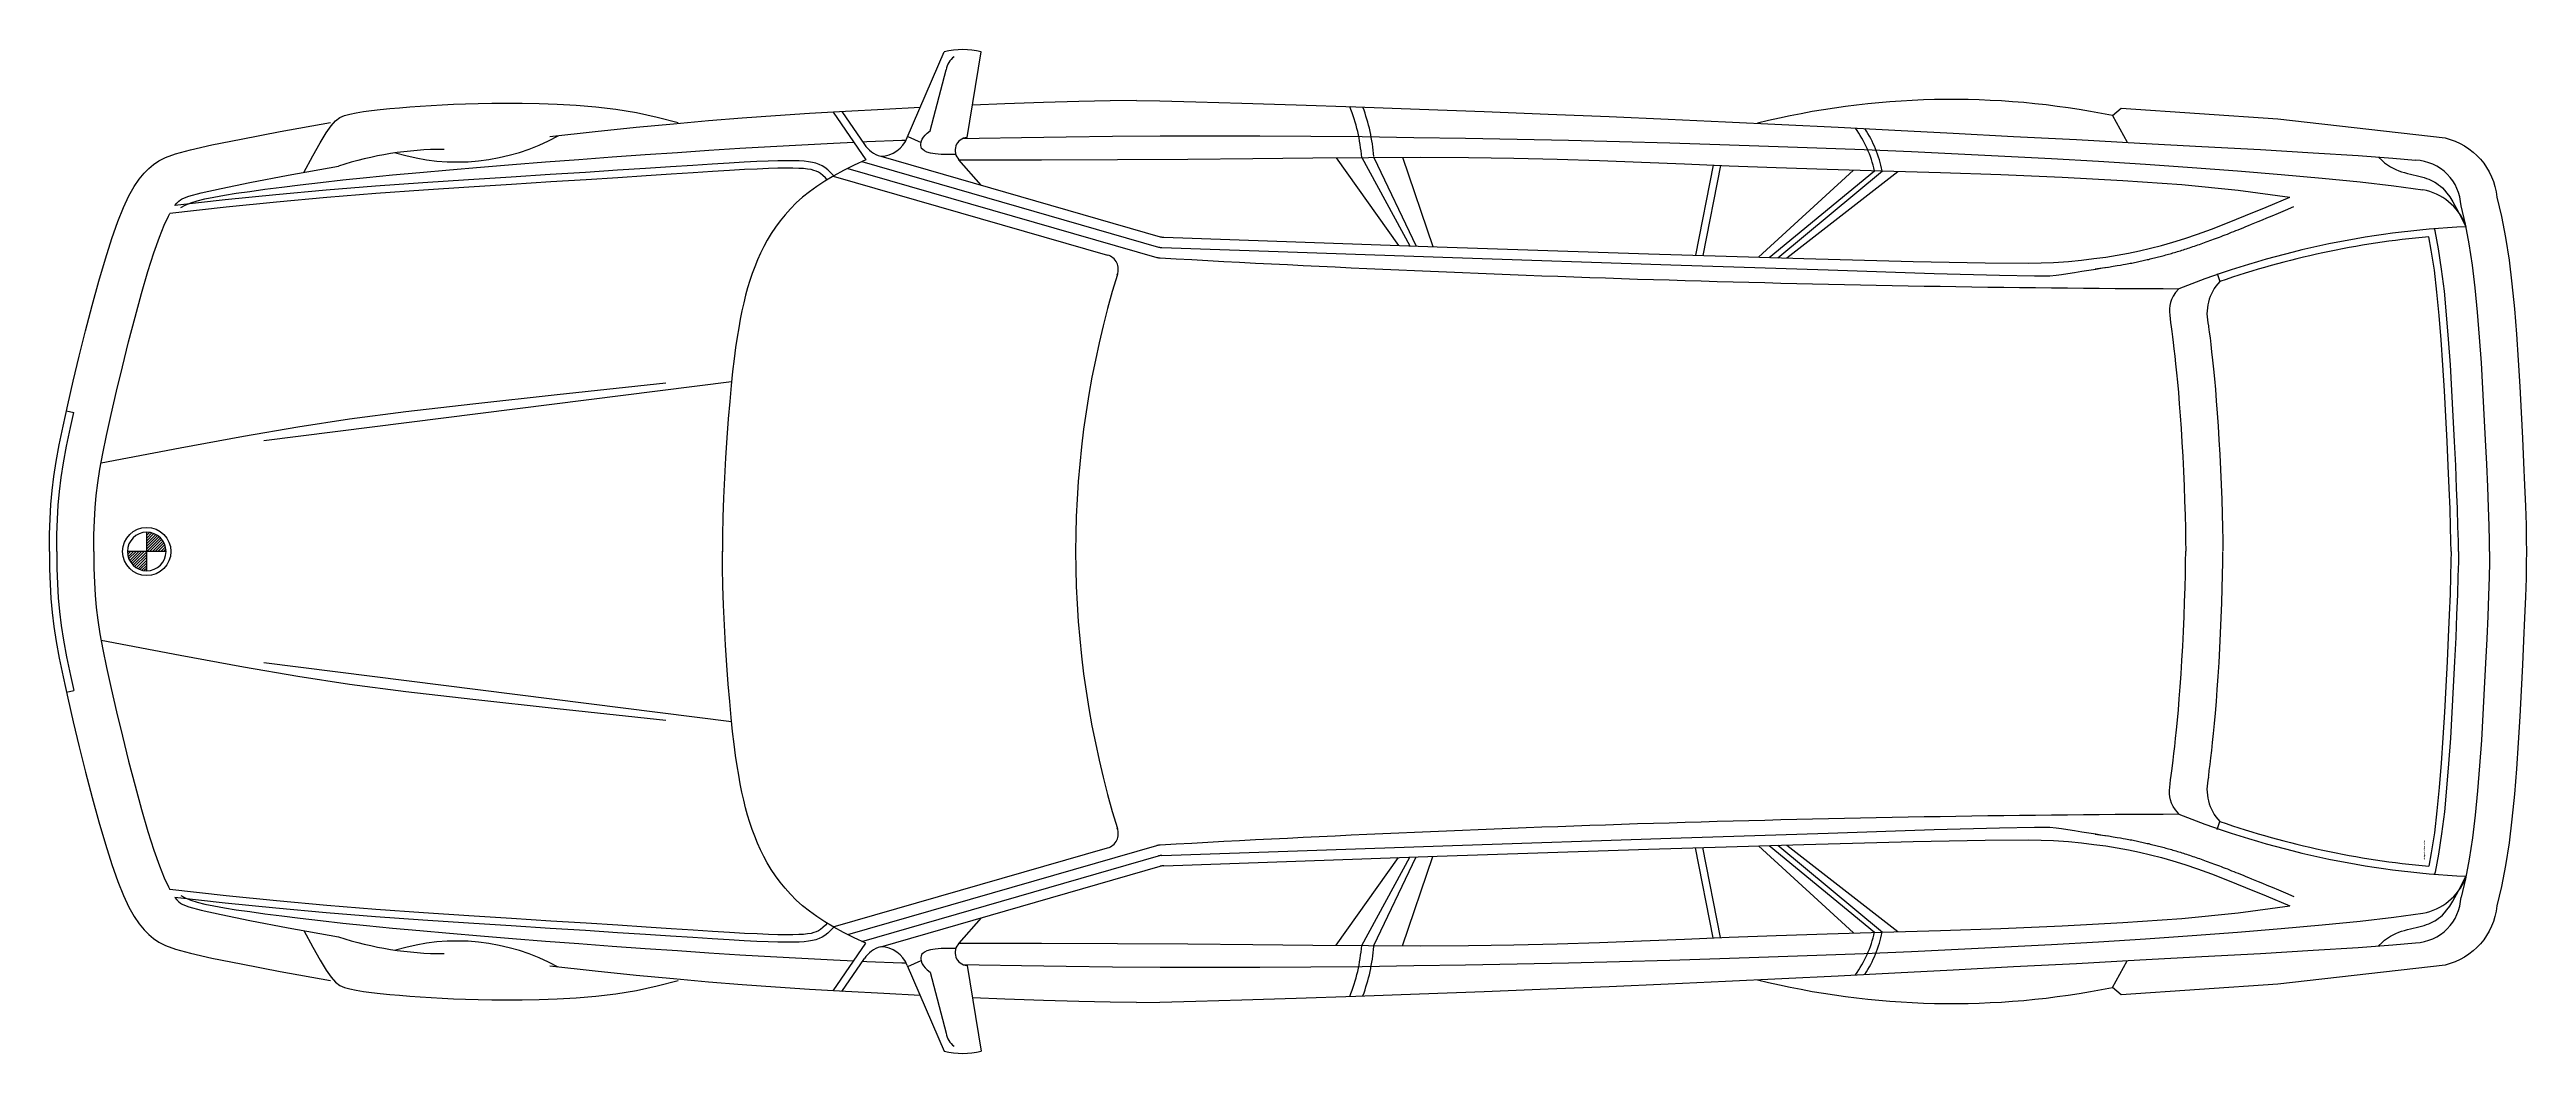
# Model space of a CAD drawing. Extents: x 3 to 475, y -96 to 96.
import ezdxf

# ---------------------------------------------------------------- set-up
doc = ezdxf.new("R2010")
doc.units = 0
doc.header["$LTSCALE"] = 50
doc.header["$MEASUREMENT"] = 0
doc.layers.get('0').update_dxf_attribs({"linetype": 'CONTINUOUS'})
doc.styles.add('EIGEN', font='agarde', dxfattribs={"height": 0.5})

# ---------------------------------------------------------------- blocks, each defined once
blk = doc.blocks.new('*X1')
at = {"color": 0}
for p, q in [((59.01, 114.87), (59.14, 115)), ((59.03, 114.75), (59.28, 115)), ((59.07, 114.64), (59.42, 115)), ((59.11, 114.55), (59.56, 115)), ((59.16, 114.46), (59.7, 115)), ((59.22, 114.37), (59.85, 115)), ((59.29, 114.3), (59.99, 115)), ((59.36, 114.23), (60, 114.87)), ((59.44, 114.17), (60, 114.73)), ((59.53, 114.12), (60, 114.59)), ((59.63, 114.07), (60, 114.45)), ((59.73, 114.04), (60, 114.31)), ((59.85, 114.01), (60, 114.16)), ((59.98, 114), (60, 114.02))]:
    blk.add_line(p, q, dxfattribs=at)
blk = doc.blocks.new('*X0')
at = {"color": 0}
for p, q in [((60, 115.86), (60.13, 115.99)), ((60, 115.72), (60.25, 115.97)), ((60, 115.58), (60.36, 115.93)), ((60, 115.44), (60.45, 115.89)), ((60, 115.3), (60.54, 115.84)), ((60, 115.15), (60.63, 115.78)), ((60, 115.01), (60.7, 115.71)), ((60.13, 115), (60.77, 115.64)), ((60.27, 115), (60.83, 115.56)), ((60.41, 115), (60.88, 115.47)), ((60.55, 115), (60.93, 115.37)), ((60.69, 115), (60.96, 115.27)), ((60.84, 115), (60.99, 115.15)), ((60.98, 115), (61, 115.02))]:
    blk.add_line(p, q, dxfattribs=at)

msp = doc.modelspace()

# ---------------------------------------------------------------- linework, layer by layer
at = {"color": 0, "linetype": 'ByBlock'}
for p, q in [((166.05, 78.89), (173.1, 95.23)), ((177.48, 78.88), (180.15, 95.23)), ((170.41, 80.19), (173.5, 91.79)), ((151.96, 83.73), (158.16, 74.66)), ((153.6, 83.82), (157.9, 77.54)), ((395.8, 83.05), (398.61, 77.97)), ((166.14, 79.1), (168.68, 77.91)), ((175.3, 75.63), (172.5, 75.63)), ((151.96, 71.52), (204.25, 56.48)), ((154.72, 73), (213.64, 56.05)), ((157.37, 74.29), (213.98, 58.01)), ((160.99, 75.3), (214.27, 59.98)), ((180.15, 69.79), (175.92, 74.66)), ((247.8, 75.04), (259.72, 58.32)), ((252.69, 75.08), (261.88, 58.25)), ((255.01, 75.09), (263.09, 58.21)), ((260.49, 75.11), (266.26, 58.1)), ((319.68, 73.64), (316.3, 56.46)), ((321.11, 73.58), (317.72, 56.42)), ((346.46, 72.68), (328.35, 56.09)), ((330.35, 56.03), (350.45, 72.56)), ((332, 55.98), (351.94, 72.52)), ((333.76, 55.93), (354.92, 72.43)), ((214.95, 59.87), (267.08, 58.07)), ((267.08, 58.07), (307.33, 56.74)), ((307.33, 56.74), (336.99, 55.83)), ((336.99, 55.83), (357.8, 55.28)), ((357.8, 55.28), (371.51, 55.01)), ((371.51, 55.01), (379.85, 54.97)), ((392.49, 53.85), (394.79, 54.16)), ((415.75, 52.96), (416.27, 51.45)), ((43.43, 21.13), (132.57, 32.38)), ((5.79, 26.78), (7.16, 26.48)), ((21.08, 0), (17.4, 0)), ((21.08, 0), (21.08, 3.68)), ((24.76, 0), (21.08, 0)), ((21.08, -3.68), (21.08, 0)), ((43.43, -21.13), (132.57, -32.38)), ((5.79, -26.78), (7.16, -26.48)), ((415.75, -52.96), (416.27, -51.45)), ((151.96, -71.52), (204.25, -56.48)), ((154.72, -73), (213.64, -56.05)), ((307.33, -56.74), (336.99, -55.83)), ((319.68, -73.64), (316.3, -56.46)), ((321.11, -73.58), (317.72, -56.42)), ((346.46, -72.68), (328.35, -56.09)), ((330.35, -56.03), (350.45, -72.56)), ((332, -55.98), (351.94, -72.52)), ((333.76, -55.93), (354.92, -72.43)), ((336.99, -55.83), (357.8, -55.28)), ((357.8, -55.28), (371.51, -55.01)), ((371.51, -55.01), (379.85, -54.97)), ((392.49, -53.85), (394.79, -54.16)), ((157.37, -74.29), (213.98, -58.01)), ((160.99, -75.3), (214.27, -59.98)), ((214.95, -59.87), (267.08, -58.07)), ((247.8, -75.04), (259.72, -58.32)), ((252.69, -75.08), (261.88, -58.25)), ((255.01, -75.09), (263.09, -58.21)), ((260.49, -75.11), (266.26, -58.1)), ((267.08, -58.07), (307.33, -56.74)), ((180.15, -69.79), (175.92, -74.66)), ((151.96, -83.73), (158.16, -74.66)), ((153.6, -83.82), (157.9, -77.54)), ((166.05, -78.89), (173.1, -95.23)), ((166.14, -79.1), (168.68, -77.91)), ((170.41, -80.19), (173.5, -91.79)), ((175.3, -75.63), (172.5, -75.63)), ((177.48, -78.88), (180.15, -95.23)), ((395.8, -83.05), (398.61, -77.97))]:
    msp.add_line(p, q, dxfattribs=at)
for points in [[(51.04, 72.22), (52.75, 75.4), (54.13, 77.88), (55.27, 79.75), (56.22, 81.1), (57.08, 82.04), (57.91, 82.67), (58.79, 83.08), (59.8, 83.36), (61, 83.61), (62.38, 83.83), (63.92, 84.04), (65.59, 84.23), (67.39, 84.4), (69.27, 84.56), (71.23, 84.71), (73.23, 84.85), (75.27, 84.98), (77.37, 85.11), (79.55, 85.22), (81.83, 85.31), (84.26, 85.38), (86.85, 85.43), (89.63, 85.45), (92.62, 85.43), (95.86, 85.39), (99.3, 85.27), (102.92, 85.07), (106.67, 84.75), (110.53, 84.28), (114.46, 83.64), (118.41, 82.79), (122.36, 81.72)], [(209.74, 85.92), (204.75, 85.88), (198.77, 85.75), (192, 85.55), (184.68, 85.29), (178.48, 85.03)], [(209.74, 85.92), (214.21, 85.86), (221.05, 85.7), (229.85, 85.45), (240.17, 85.13), (251.59, 84.74), (263.69, 84.31), (276.04, 83.84), (288.22, 83.36), (299.89, 82.88), (311.11, 82.39), (322.02, 81.89), (332.77, 81.37), (343.49, 80.84), (354.33, 80.29), (365.44, 79.72), (376.95, 79.11), (388.92, 78.49), (401.03, 77.84), (412.87, 77.2), (424.03, 76.57), (434.09, 75.98), (442.64, 75.44), (449.28, 74.97), (453.59, 74.58)], [(2.55, 0), (2.56, 3.28), (2.64, 6.22), (2.78, 8.95), (3.02, 11.6), (3.36, 14.29), (3.81, 17.16), (4.41, 20.31), (5.15, 23.89), (6.05, 27.97), (7.08, 32.46), (8.22, 37.2), (9.43, 42.05), (10.69, 46.86), (11.97, 51.49), (13.22, 55.79), (14.44, 59.62), (15.58, 62.86), (16.66, 65.55), (17.69, 67.75), (18.67, 69.53), (19.63, 70.95), (20.56, 72.09), (21.48, 73.01), (22.4, 73.77), (23.38, 74.44), (24.68, 75.09), (26.59, 75.77), (29.43, 76.54), (33.5, 77.46), (39.1, 78.6), (46.54, 80), (56.11, 81.74)], [(168.51, 84.59), (161.6, 84.25), (154.27, 83.86), (147.42, 83.46), (140.93, 83.04), (134.57, 82.58), (128.17, 82.06), (121.5, 81.46), (114.37, 80.77), (106.57, 79.97), (97.9, 79.04)], [(27.56, 65.55), (28.42, 66.01), (29.46, 66.43), (30.71, 66.82), (32.18, 67.18), (33.9, 67.54), (35.88, 67.89), (38.15, 68.25), (40.71, 68.62), (43.6, 69.02), (46.81, 69.44), (50.34, 69.87), (54.22, 70.33), (58.43, 70.79), (62.99, 71.27), (67.9, 71.76), (73.17, 72.25), (78.78, 72.75), (84.69, 73.25), (90.81, 73.74), (97.08, 74.23), (103.43, 74.71), (109.79, 75.18), (116.09, 75.62), (122.26, 76.05), (128.26, 76.46), (134.14, 76.84), (140, 77.19), (145.93, 77.52), (152.02, 77.83), (155.88, 77.99)], [(157.54, 78.07), (158.36, 78.1), (165.04, 78.35), (165.83, 78.37)], [(172.5, 75.63), (171.37, 75.76), (170.48, 75.92), (169.81, 76.11), (169.33, 76.33), (169, 76.57), (168.8, 76.82), (168.7, 77.09), (168.65, 77.37), (168.65, 77.65), (168.68, 77.94), (168.77, 78.25), (168.92, 78.57), (169.15, 78.93), (169.47, 79.31), (169.88, 79.73), (170.41, 80.19)], [(176.64, 78.68), (179.76, 78.75), (187.84, 78.91), (196.32, 79.03), (205.16, 79.13), (214.3, 79.18), (223.69, 79.2), (233.26, 79.19), (242.97, 79.14), (252.77, 79.05), (262.61, 78.92), (272.47, 78.76), (282.31, 78.57), (292.11, 78.36), (301.83, 78.11), (311.45, 77.85), (320.93, 77.56), (330.25, 77.26), (339.42, 76.93), (348.49, 76.58), (357.47, 76.21), (366.39, 75.8), (375.29, 75.36), (384.19, 74.87), (393.12, 74.35), (402.08, 73.78), (410.97, 73.18), (419.64, 72.53), (427.96, 71.86), (435.79, 71.16), (443, 70.43), (449.45, 69.69), (454.99, 68.94)], [(150.81, 70.84), (150.46, 71.2), (149.97, 71.65), (149.53, 72), (149.13, 72.26), (148.71, 72.46), (148.26, 72.62), (147.72, 72.76), (147.07, 72.86), (146.29, 72.95), (145.37, 73.01), (144.27, 73.05), (142.96, 73.06), (141.41, 73.03), (139.59, 72.97), (137.47, 72.88), (135.01, 72.76), (132.19, 72.6), (128.95, 72.4), (125.25, 72.16), (121.04, 71.89), (116.26, 71.58), (110.88, 71.23), (104.84, 70.84), (98.09, 70.42), (90.61, 69.96), (82.49, 69.44), (73.84, 68.86), (64.77, 68.2), (55.4, 67.45), (45.84, 66.59), (36.2, 65.62), (25.49, 64.38)], [(152.05, 71.58), (151.45, 72.2), (150.89, 72.72), (150.35, 73.15), (149.82, 73.49), (149.26, 73.76), (148.66, 73.98), (148, 74.14), (147.26, 74.26), (146.42, 74.36), (145.44, 74.42), (144.3, 74.46), (142.96, 74.47), (141.38, 74.44), (139.54, 74.38), (137.4, 74.29), (134.94, 74.16), (132.11, 74), (128.86, 73.8), (125.16, 73.57), (120.95, 73.29), (116.17, 72.98), (110.79, 72.64), (104.75, 72.25), (98, 71.83), (90.52, 71.36), (82.4, 70.85), (73.74, 70.26), (64.66, 69.6), (55.28, 68.85), (45.71, 67.99), (36.05, 67.02), (26.43, 65.91)], [(26.43, 65.91), (26.83, 66.4), (27.17, 66.74), (27.51, 67.02), (27.69, 67.14), (27.99, 67.29), (29.12, 67.69), (31.48, 68.33), (35.28, 69.2), (40.72, 70.3), (48.07, 71.69), (57.62, 73.41)], [(158.16, 74.66), (155.93, 73.62), (153.9, 72.59), (152.05, 71.58), (150.36, 70.57), (148.81, 69.56), (147.4, 68.53), (146.1, 67.49), (144.9, 66.41), (143.79, 65.31), (142.77, 64.17), (141.81, 63), (140.93, 61.8), (140.12, 60.58), (139.38, 59.35), (138.7, 58.09), (138.07, 56.83), (137.49, 55.55), (136.97, 54.26), (136.48, 52.95), (136.04, 51.61), (135.63, 50.24), (135.25, 48.83), (134.89, 47.38), (134.55, 45.87), (134.23, 44.3), (133.92, 42.64), (133.62, 40.85), (133.33, 38.88), (133.04, 36.71), (132.76, 34.3), (132.49, 31.6), (132.21, 28.59), (131.94, 25.25), (131.67, 21.64), (131.42, 17.88), (131.2, 14.04), (131.02, 10.24), (130.89, 6.56), (130.82, 3.1), (130.81, -0.04)], [(175.92, 74.66), (191.63, 74.65), (206.14, 74.7), (219.54, 74.79), (231.93, 74.9), (243.38, 75.01), (253.99, 75.09), (263.86, 75.12), (273.06, 75.08), (281.71, 74.96), (289.97, 74.76), (298.02, 74.5), (306.04, 74.19), (314.21, 73.86), (322.71, 73.51), (331.72, 73.16), (341.41, 72.83), (351.91, 72.52), (363.03, 72.2), (374.54, 71.82), (386.21, 71.34), (397.79, 70.72), (409.04, 69.91), (419.74, 68.86), (429.62, 67.54)], [(446.54, 75.17), (447.13, 74.59), (447.69, 74.09), (448.24, 73.67), (448.78, 73.32), (449.31, 73.02), (449.84, 72.77), (450.37, 72.56), (450.91, 72.37), (451.47, 72.2), (452.03, 72.04), (452.59, 71.9), (453.15, 71.76), (453.7, 71.63), (454.23, 71.5), (454.74, 71.37), (455.23, 71.24), (455.67, 71.1), (456.1, 70.94), (456.49, 70.78), (456.87, 70.59), (457.24, 70.39), (457.6, 70.16), (457.96, 69.9), (458.33, 69.61), (458.71, 69.28), (459.11, 68.86), (459.57, 68.31), (460.09, 67.58), (460.69, 66.62), (461.4, 65.38), (462.23, 63.82), (463.19, 61.89)], [(379.85, 54.97), (384.58, 55.08), (387.45, 55.29), (389.9, 55.53), (392.25, 55.81), (394.51, 56.11), (396.7, 56.46), (398.84, 56.85), (400.96, 57.29), (403.06, 57.77), (405.17, 58.32), (407.32, 58.93), (409.57, 59.64), (412, 60.47), (414.69, 61.45), (417.72, 62.62), (421.17, 64), (425.11, 65.63), (429.62, 67.54)], [(11.01, -0.03), (11.02, 3.16), (11.09, 5.89), (11.22, 8.35), (11.43, 10.7), (11.73, 13.1), (12.15, 15.71), (12.7, 18.67), (13.42, 22.12), (14.3, 26.11), (15.31, 30.52), (16.43, 35.18), (17.63, 39.95), (18.86, 44.67), (20.1, 49.18), (21.31, 53.33), (22.46, 56.93), (23.5, 59.87), (24.42, 62.18), (25.23, 63.91), (25.49, 64.38)], [(214.6, 57.9), (269.98, 56.04), (311.64, 54.64), (341.58, 53.65), (361.79, 53), (374.25, 52.64), (380.96, 52.5), (383.89, 52.52), (385.05, 52.64), (386.08, 52.8), (387.28, 52.98), (388.58, 53.19), (389.94, 53.4), (391.32, 53.62), (392.66, 53.83), (393.91, 54.03), (395.02, 54.21), (395.96, 54.36), (396.73, 54.48), (397.36, 54.59), (397.87, 54.68), (398.29, 54.75), (398.64, 54.81), (398.94, 54.87), (399.21, 54.92), (399.48, 54.97), (399.76, 55.03), (400.03, 55.08), (400.3, 55.14), (400.57, 55.19), (400.84, 55.25), (401.11, 55.31), (401.38, 55.37), (401.65, 55.43), (401.92, 55.49), (402.19, 55.55), (402.45, 55.61), (402.72, 55.67), (402.99, 55.74), (403.26, 55.8), (403.53, 55.87), (403.8, 55.93), (404.07, 56), (404.34, 56.07), (404.61, 56.14), (404.88, 56.21), (405.15, 56.28), (405.42, 56.35), (405.69, 56.43), (405.97, 56.5), (406.24, 56.58), (406.51, 56.66), (406.79, 56.73), (407.06, 56.81), (407.34, 56.89), (407.62, 56.98), (407.9, 57.06), (408.18, 57.14), (408.46, 57.23), (408.75, 57.32), (409.04, 57.41), (409.33, 57.5), (409.62, 57.59), (409.91, 57.69), (410.21, 57.78), (410.51, 57.88), (410.81, 57.98), (411.12, 58.09), (411.43, 58.19), (411.74, 58.3), (412.06, 58.41), (412.37, 58.52), (412.7, 58.63), (413.03, 58.75), (413.36, 58.87), (413.69, 58.99), (414.03, 59.11), (414.38, 59.24), (414.73, 59.37), (415.08, 59.5), (415.44, 59.63), (415.81, 59.77), (416.18, 59.91), (416.55, 60.05), (416.93, 60.2), (417.32, 60.35), (417.71, 60.5), (418.11, 60.66), (418.51, 60.82), (418.93, 60.98), (419.35, 61.15), (419.79, 61.32), (420.24, 61.5), (420.72, 61.7), (421.22, 61.9), (421.76, 62.12), (422.33, 62.35), (422.94, 62.6), (423.61, 62.88), (424.38, 63.2), (425.25, 63.56), (426.27, 63.98), (427.45, 64.48), (428.81, 65.05), (430.39, 65.72)], [(461.76, 0), (461.74, 1.95), (461.67, 4.76), (461.57, 8.18), (461.42, 12.09), (461.24, 16.4), (461.03, 20.99), (460.78, 25.8), (460.51, 30.7), (460.22, 35.6), (459.89, 40.43), (459.51, 45.11), (459.07, 49.58), (458.56, 53.79), (457.98, 57.65), (457.32, 61.08), (457.22, 61.5)], [(467.68, 0), (467.66, 2.05), (467.59, 4.92), (467.48, 8.38), (467.34, 12.33), (467.15, 16.66), (466.94, 21.28), (466.69, 26.11), (466.42, 31.04), (466.13, 35.98), (465.79, 40.87), (465.41, 45.63), (464.96, 50.23), (464.43, 54.59), (463.82, 58.65), (463.11, 62.35), (462.25, 65.84)], [(460.35, 0), (460.33, 1.93), (460.26, 4.72), (460.16, 8.13), (460.01, 12.04), (459.83, 16.33), (459.62, 20.93), (459.37, 25.72), (459.11, 30.62), (458.81, 35.51), (458.48, 40.32), (458.11, 44.98), (457.67, 49.43), (457.17, 53.6), (456.59, 57.41), (456.1, 59.98)], [(408.48, 50.07), (407.85, 49.34), (407.38, 48.67), (407.05, 48.04), (406.84, 47.44), (406.72, 46.85), (406.68, 46.26), (406.69, 45.66), (406.75, 45.02), (406.82, 44.35), (406.9, 43.61), (407, 42.81), (407.12, 41.92), (407.24, 40.93), (407.38, 39.83), (407.53, 38.61), (407.68, 37.24), (407.85, 35.73), (408.02, 34.06), (408.19, 32.24), (408.37, 30.27), (408.54, 28.14), (408.72, 25.87), (408.88, 23.43), (409.04, 20.85), (409.19, 18.12), (409.33, 15.31), (409.45, 12.47), (409.56, 9.66), (409.65, 6.95), (409.71, 4.4), (409.75, 2.08), (409.77, 0.05)], [(413.83, 45.44), (413.82, 45.42), (413.82, 45.41)], [(414.11, 43.03), (414.14, 42.81), (414.26, 41.81), (414.4, 40.69), (414.55, 39.43), (414.71, 38.03), (414.88, 36.47), (415.06, 34.76), (415.24, 32.89), (415.42, 30.87), (415.6, 28.7), (415.77, 26.37), (415.94, 23.9), (416.1, 21.26), (416.26, 18.49), (416.4, 15.64), (416.52, 12.75), (416.63, 9.91), (416.72, 7.15), (416.79, 4.56), (416.83, 2.17), (416.84, 0.1)], [(12.37, 16.91), (27.43, 19.76), (39.5, 21.98), (49.86, 23.75), (59.76, 25.25), (70.46, 26.66), (83.24, 28.16), (99.34, 29.92), (120.04, 32.13)], [(3.96, -0.01), (3.97, 3.26), (4.04, 6.17), (4.19, 8.85), (4.42, 11.45), (4.75, 14.09), (5.2, 16.91), (5.79, 20.04), (6.53, 23.6), (7.16, 26.48)], [(2.55, 0), (2.56, -3.28), (2.64, -6.22), (2.78, -8.95), (3.02, -11.6), (3.36, -14.29), (3.81, -17.16), (4.41, -20.31), (5.15, -23.89), (6.05, -27.97), (7.08, -32.46), (8.22, -37.2), (9.43, -42.05), (10.69, -46.86), (11.97, -51.49), (13.22, -55.79), (14.44, -59.62), (15.58, -62.86), (16.66, -65.55), (17.69, -67.75), (18.67, -69.53), (19.63, -70.95), (20.56, -72.09), (21.48, -73.01), (22.4, -73.77), (23.38, -74.44), (24.68, -75.09), (26.59, -75.77), (29.43, -76.54), (33.5, -77.46), (39.1, -78.6), (46.54, -80), (56.11, -81.74)], [(3.96, 0.01), (3.97, -3.26), (4.04, -6.17), (4.19, -8.85), (4.42, -11.45), (4.75, -14.09), (5.2, -16.91), (5.79, -20.04), (6.53, -23.6), (7.16, -26.48)], [(11.01, 0.03), (11.02, -3.16), (11.09, -5.89), (11.22, -8.35), (11.43, -10.7), (11.73, -13.1), (12.15, -15.71), (12.7, -18.67), (13.42, -22.12), (14.3, -26.11), (15.31, -30.52), (16.43, -35.18), (17.63, -39.95), (18.86, -44.67), (20.1, -49.18), (21.31, -53.33), (22.46, -56.93), (23.5, -59.87), (24.42, -62.18), (25.23, -63.91), (25.49, -64.38)], [(158.16, -74.66), (155.93, -73.62), (153.9, -72.59), (152.05, -71.58), (150.36, -70.57), (148.81, -69.56), (147.4, -68.53), (146.1, -67.49), (144.9, -66.41), (143.79, -65.31), (142.77, -64.17), (141.81, -63), (140.93, -61.8), (140.12, -60.58), (139.38, -59.35), (138.7, -58.09), (138.07, -56.83), (137.49, -55.55), (136.97, -54.26), (136.48, -52.95), (136.04, -51.61), (135.63, -50.24), (135.25, -48.83), (134.89, -47.38), (134.55, -45.87), (134.23, -44.3), (133.92, -42.64), (133.62, -40.85), (133.33, -38.88), (133.04, -36.71), (132.76, -34.3), (132.49, -31.6), (132.21, -28.59), (131.94, -25.25), (131.67, -21.64), (131.42, -17.88), (131.2, -14.04), (131.02, -10.24), (130.89, -6.56), (130.82, -3.1), (130.81, 0.04)], [(408.48, -49.97), (407.85, -49.24), (407.38, -48.57), (407.05, -47.94), (406.84, -47.34), (406.72, -46.76), (406.68, -46.17), (406.69, -45.56), (406.75, -44.93), (406.82, -44.25), (406.9, -43.52), (407, -42.71), (407.12, -41.82), (407.24, -40.84), (407.38, -39.74), (407.53, -38.51), (407.68, -37.15), (407.85, -35.63), (408.02, -33.97), (408.19, -32.15), (408.37, -30.17), (408.54, -28.05), (408.72, -25.77), (408.88, -23.34), (409.04, -20.76), (409.19, -18.03), (409.33, -15.22), (409.45, -12.37), (409.56, -9.56), (409.65, -6.86), (409.71, -4.31), (409.75, -1.99), (409.77, 0.05)], [(460.35, 0), (460.33, -1.93), (460.26, -4.72), (460.16, -8.13), (460.01, -12.04), (459.83, -16.33), (459.62, -20.93), (459.37, -25.72), (459.11, -30.62), (458.81, -35.51), (458.48, -40.32), (458.11, -44.98), (457.67, -49.43), (457.17, -53.6), (456.59, -57.41), (456.1, -59.98)], [(467.68, 0), (467.66, -2.05), (467.59, -4.92), (467.48, -8.38), (467.34, -12.33), (467.15, -16.66), (466.94, -21.28), (466.69, -26.11), (466.42, -31.04), (466.13, -35.98), (465.79, -40.87), (465.41, -45.63), (464.96, -50.23), (464.43, -54.59), (463.82, -58.65), (463.11, -62.35), (462.25, -65.84)], [(414.11, -43.03), (414.15, -42.72), (414.27, -41.72), (414.41, -40.6), (414.57, -39.34), (414.73, -37.93), (414.9, -36.38), (415.07, -34.66), (415.25, -32.8), (415.43, -30.78), (415.61, -28.61), (415.78, -26.28), (415.95, -23.8), (416.12, -21.17), (416.27, -18.4), (416.41, -15.54), (416.53, -12.66), (416.64, -9.81), (416.73, -7.06), (416.8, -4.46), (416.84, -2.07), (416.85, 0)], [(461.76, 0), (461.74, -1.95), (461.67, -4.76), (461.57, -8.18), (461.42, -12.09), (461.24, -16.4), (461.03, -20.99), (460.78, -25.8), (460.51, -30.7), (460.22, -35.6), (459.89, -40.43), (459.51, -45.11), (459.07, -49.58), (458.56, -53.79), (457.98, -57.65), (457.32, -61.08), (457.22, -61.5)], [(12.37, -16.91), (27.43, -19.76), (39.5, -21.98), (49.86, -23.75), (59.76, -25.25), (70.46, -26.66), (83.24, -28.16), (99.34, -29.92), (120.04, -32.13)], [(214.6, -57.9), (269.98, -56.04), (311.64, -54.64), (341.58, -53.65), (361.79, -53), (374.25, -52.64), (380.96, -52.5), (383.89, -52.52), (385.05, -52.64), (386.08, -52.8), (387.28, -52.98), (388.58, -53.19), (389.94, -53.4), (391.32, -53.62), (392.66, -53.83), (393.91, -54.03), (395.02, -54.21), (395.96, -54.36), (396.73, -54.48), (397.36, -54.59), (397.87, -54.68), (398.29, -54.75), (398.64, -54.81), (398.94, -54.87), (399.21, -54.92), (399.48, -54.97), (399.76, -55.03), (400.03, -55.08), (400.3, -55.14), (400.57, -55.19), (400.84, -55.25), (401.11, -55.31), (401.38, -55.37), (401.65, -55.43), (401.92, -55.49), (402.19, -55.55), (402.45, -55.61), (402.72, -55.67), (402.99, -55.74), (403.26, -55.8), (403.53, -55.87), (403.8, -55.93), (404.07, -56), (404.34, -56.07), (404.61, -56.14), (404.88, -56.21), (405.15, -56.28), (405.42, -56.35), (405.69, -56.43), (405.97, -56.5), (406.24, -56.58), (406.51, -56.66), (406.79, -56.73), (407.06, -56.81), (407.34, -56.89), (407.62, -56.98), (407.9, -57.06), (408.18, -57.14), (408.46, -57.23), (408.75, -57.32), (409.04, -57.41), (409.33, -57.5), (409.62, -57.59), (409.91, -57.69), (410.21, -57.78), (410.51, -57.88), (410.81, -57.98), (411.12, -58.09), (411.43, -58.19), (411.74, -58.3), (412.06, -58.41), (412.37, -58.52), (412.7, -58.63), (413.03, -58.75), (413.36, -58.87), (413.69, -58.99), (414.03, -59.11), (414.38, -59.24), (414.73, -59.37), (415.08, -59.5), (415.44, -59.63), (415.81, -59.77), (416.18, -59.91), (416.55, -60.05), (416.93, -60.2), (417.32, -60.35), (417.71, -60.5), (418.11, -60.66), (418.51, -60.82), (418.93, -60.98), (419.35, -61.15), (419.79, -61.32), (420.24, -61.5), (420.72, -61.7), (421.22, -61.9), (421.76, -62.12), (422.33, -62.35), (422.94, -62.6), (423.61, -62.88), (424.38, -63.2), (425.25, -63.56), (426.27, -63.98), (427.45, -64.48), (428.81, -65.05), (430.39, -65.72)], [(379.85, -54.97), (384.58, -55.08), (387.45, -55.29), (389.9, -55.53), (392.25, -55.81), (394.51, -56.11), (396.7, -56.46), (398.84, -56.85), (400.96, -57.29), (403.06, -57.77), (405.17, -58.32), (407.32, -58.93), (409.57, -59.64), (412, -60.47), (414.69, -61.45), (417.72, -62.62), (421.17, -64), (425.11, -65.63), (429.62, -67.54)], [(150.81, -70.84), (150.46, -71.2), (149.97, -71.65), (149.53, -72), (149.13, -72.26), (148.71, -72.46), (148.26, -72.62), (147.72, -72.76), (147.07, -72.86), (146.29, -72.95), (145.37, -73.01), (144.27, -73.05), (142.96, -73.06), (141.41, -73.03), (139.59, -72.97), (137.47, -72.88), (135.01, -72.76), (132.19, -72.6), (128.95, -72.4), (125.25, -72.16), (121.04, -71.89), (116.26, -71.58), (110.88, -71.23), (104.84, -70.84), (98.09, -70.42), (90.61, -69.96), (82.49, -69.44), (73.84, -68.86), (64.77, -68.2), (55.4, -67.45), (45.84, -66.59), (36.2, -65.62), (25.49, -64.38)], [(152.05, -71.58), (151.45, -72.2), (150.89, -72.72), (150.35, -73.15), (149.82, -73.49), (149.26, -73.76), (148.66, -73.98), (148, -74.14), (147.26, -74.26), (146.42, -74.36), (145.44, -74.42), (144.3, -74.46), (142.96, -74.47), (141.38, -74.44), (139.54, -74.38), (137.4, -74.29), (134.94, -74.16), (132.11, -74), (128.86, -73.8), (125.16, -73.57), (120.95, -73.29), (116.17, -72.98), (110.79, -72.64), (104.75, -72.25), (98, -71.83), (90.52, -71.36), (82.4, -70.85), (73.74, -70.26), (64.66, -69.6), (55.28, -68.85), (45.71, -67.99), (36.05, -67.02), (26.43, -65.91)], [(26.43, -65.91), (26.83, -66.4), (27.17, -66.74), (27.51, -67.02), (27.69, -67.14), (27.99, -67.29), (29.12, -67.69), (31.48, -68.33), (35.28, -69.2), (40.72, -70.3), (48.07, -71.69), (57.62, -73.41)], [(27.56, -65.55), (28.42, -66.01), (29.46, -66.43), (30.71, -66.82), (32.18, -67.18), (33.9, -67.54), (35.88, -67.89), (38.15, -68.25), (40.71, -68.62), (43.6, -69.02), (46.81, -69.44), (50.34, -69.87), (54.22, -70.33), (58.43, -70.79), (62.99, -71.27), (67.9, -71.76), (73.17, -72.25), (78.78, -72.75), (84.69, -73.25), (90.81, -73.74), (97.08, -74.23), (103.43, -74.71), (109.79, -75.18), (116.09, -75.62), (122.26, -76.05), (128.26, -76.46), (134.14, -76.84), (140, -77.19), (145.93, -77.52), (152.02, -77.83), (155.88, -77.99)], [(446.54, -75.17), (447.13, -74.59), (447.69, -74.09), (448.24, -73.67), (448.78, -73.32), (449.31, -73.02), (449.84, -72.77), (450.37, -72.56), (450.91, -72.37), (451.47, -72.2), (452.03, -72.04), (452.59, -71.9), (453.15, -71.76), (453.7, -71.63), (454.23, -71.5), (454.74, -71.37), (455.23, -71.24), (455.67, -71.1), (456.1, -70.94), (456.49, -70.78), (456.87, -70.59), (457.24, -70.39), (457.6, -70.16), (457.96, -69.9), (458.33, -69.61), (458.71, -69.28), (459.11, -68.86), (459.57, -68.31), (460.09, -67.58), (460.69, -66.62), (461.4, -65.38), (462.23, -63.82), (463.19, -61.89)], [(175.92, -74.66), (191.63, -74.65), (206.14, -74.7), (219.54, -74.79), (231.93, -74.9), (243.38, -75.01), (253.99, -75.09), (263.86, -75.12), (273.06, -75.08), (281.71, -74.96), (289.97, -74.76), (298.02, -74.5), (306.04, -74.19), (314.21, -73.86), (322.71, -73.51), (331.72, -73.16), (341.41, -72.83), (351.91, -72.52), (363.03, -72.2), (374.54, -71.82), (386.21, -71.34), (397.79, -70.72), (409.04, -69.91), (419.74, -68.86), (429.62, -67.54)], [(176.64, -78.68), (179.76, -78.75), (187.84, -78.91), (196.32, -79.03), (205.16, -79.13), (214.3, -79.18), (223.69, -79.2), (233.26, -79.19), (242.97, -79.14), (252.77, -79.05), (262.61, -78.92), (272.47, -78.76), (282.31, -78.57), (292.11, -78.36), (301.83, -78.11), (311.45, -77.85), (320.93, -77.56), (330.25, -77.26), (339.42, -76.93), (348.49, -76.58), (357.47, -76.21), (366.39, -75.8), (375.29, -75.36), (384.19, -74.87), (393.12, -74.35), (402.08, -73.78), (410.97, -73.18), (419.64, -72.53), (427.96, -71.86), (435.79, -71.16), (443, -70.43), (449.45, -69.69), (454.99, -68.94)], [(51.04, -72.22), (52.75, -75.4), (54.13, -77.88), (55.27, -79.75), (56.22, -81.1), (57.08, -82.04), (57.91, -82.67), (58.79, -83.08), (59.8, -83.36), (61, -83.61), (62.38, -83.83), (63.92, -84.04), (65.59, -84.23), (67.39, -84.4), (69.27, -84.56), (71.23, -84.71), (73.23, -84.85), (75.27, -84.98), (77.37, -85.11), (79.55, -85.22), (81.83, -85.31), (84.26, -85.38), (86.85, -85.43), (89.63, -85.45), (92.62, -85.43), (95.86, -85.39), (99.3, -85.27), (102.92, -85.07), (106.67, -84.75), (110.53, -84.28), (114.46, -83.64), (118.41, -82.79), (122.36, -81.72)], [(209.74, -85.92), (214.21, -85.86), (221.05, -85.7), (229.85, -85.45), (240.17, -85.13), (251.59, -84.74), (263.69, -84.31), (276.04, -83.84), (288.22, -83.36), (299.89, -82.88), (311.11, -82.39), (322.02, -81.89), (332.77, -81.37), (343.49, -80.84), (354.33, -80.29), (365.44, -79.72), (376.95, -79.11), (388.92, -78.49), (401.03, -77.84), (412.87, -77.2), (424.03, -76.57), (434.09, -75.98), (442.64, -75.44), (449.28, -74.97), (453.59, -74.58)], [(168.51, -84.59), (161.6, -84.25), (154.27, -83.86), (147.42, -83.46), (140.93, -83.04), (134.57, -82.58), (128.17, -82.06), (121.5, -81.46), (114.37, -80.77), (106.57, -79.97), (97.9, -79.04)], [(157.54, -78.07), (158.36, -78.1), (165.04, -78.35), (165.83, -78.37)], [(172.5, -75.63), (171.37, -75.76), (170.48, -75.92), (169.81, -76.11), (169.33, -76.33), (169, -76.57), (168.8, -76.82), (168.7, -77.09), (168.65, -77.37), (168.65, -77.65), (168.68, -77.94), (168.77, -78.25), (168.92, -78.57), (169.15, -78.93), (169.47, -79.31), (169.88, -79.73), (170.41, -80.19)], [(209.74, -85.92), (204.75, -85.88), (198.77, -85.75), (192, -85.55), (184.68, -85.29), (178.48, -85.03)]]:
    msp.add_lwpolyline(points, dxfattribs=at)
msp.add_lwpolyline([(395.8, 83.05), (397.47, 84.45), (427.32, 82.44), (459.22, 78.81, -0.319008), (469.09, 67.53), (469.99, 63.86), (470.76, 59.85), (471.42, 55.54), (471.96, 50.99), (472.43, 46.26), (472.82, 41.39), (473.16, 36.43), (473.46, 31.44), (473.73, 26.48), (473.98, 21.62), (474.19, 16.97), (474.38, 12.61), (474.53, 8.62), (474.64, 5.11), (474.7, 2.17), (474.73, 0), (474.7, -2.17), (474.64, -5.11), (474.53, -8.62), (474.38, -12.61), (474.19, -16.97), (473.98, -21.62), (473.73, -26.48), (473.46, -31.44), (473.16, -36.43), (472.82, -41.39), (472.43, -46.26), (471.96, -50.99), (471.42, -55.54), (470.76, -59.85), (469.99, -63.86), (469.09, -67.53, -0.319008), (459.22, -78.81), (427.32, -82.44), (397.47, -84.45), (395.8, -83.05)], format="xyb", dxfattribs=at)
msp.add_circle((21.08, 0), 4.6, dxfattribs=at)
for centre, radius, start, end in [((176.62, 80.38), 15.27, 76.6384, 103.3301), ((176.94, 91.41), 3.46, 124.2483, 173.7927), ((365.19, -67.15), 153.29, 78.4836, 103.987), ((219.82, 72.49), 32.97, 4.5006, 21.8853), ((219.82, 72.49), 35.28, 4.5006, 20.2357), ((327.84, 67.3), 23.22, 13.0956, 35.1538), ((328.24, 67.59), 24.18, 11.7802, 32.5108), ((77.64, 12.49), 64.13, 89.8978, 108.1917), ((80.19, 114.03), 39.81, 252.9447, 298.9977), ((162.55, 80.72), 5.64, 214.3739, 253.9531), ((160.86, 80.85), 5.55, 271.3418, 339.2758), ((177.64, 76.42), 2.47, 93.7815, 225.6919), ((453.14, 65.47), 9.12, 2.3162, 87.185), ((452.8, 57.95), 11.21, 23.1348, 78.6886), ((471.44, -108.73), 170.82, 92.7653, 111.6253), ((214.75, 60.72), 2.82, 253.9531, 266.7656), ((215.05, 62.69), 2.82, 253.9531, 268.02), ((471.44, -108.73), 169.41, 95.1946, 109.0025), ((377.27, 0), 179.11, 162.8713, 197.1287), ((203.47, 53.77), 2.82, 338.7574, 73.9531), ((214.42, 58.76), 2.82, 253.9531, 266.7621), ((423.39, 3752.69), 3702.65, 266.76213, 269.76925), ((422.77, 45.29), 8.95, 136.5178, 194.6392), ((21.08, 0), 3.68, 90, 180), ((21.08, 0), 3.68, 180, 270), ((21.08, 0), 3.68, 0, 90), ((21.08, 0), 3.68, 270, 0), ((422.77, -45.29), 8.95, 165.3608, 223.4822), ((423.39, -3752.69), 3702.65, 90.23075, 93.23787), ((471.44, 108.73), 170.82, 248.3747, 267.2347), ((471.44, 108.73), 169.41, 250.9975, 264.8054), ((203.47, -53.77), 2.82, 286.0469, 21.2426), ((214.42, -58.76), 2.82, 93.2379, 106.0469), ((214.75, -60.72), 2.82, 93.2344, 106.0469), ((215.05, -62.69), 2.82, 91.98, 106.0469), ((453.14, -65.47), 9.12, 272.815, 357.6838), ((452.8, -57.95), 11.21, 281.3114, 336.8652), ((77.64, -12.49), 64.13, 251.8083, 270.1022), ((80.19, -114.03), 39.81, 61.0023, 107.0553), ((162.55, -80.72), 5.64, 106.0469, 145.6261), ((160.86, -80.85), 5.55, 20.7242, 88.6582), ((177.64, -76.42), 2.47, 134.3081, 266.2185), ((219.82, -72.49), 32.97, 338.1147, 355.4994), ((219.82, -72.49), 35.28, 339.7643, 355.4994), ((327.84, -67.3), 23.22, 324.8462, 346.9044), ((328.24, -67.59), 24.18, 327.4892, 348.2198), ((365.19, 67.15), 153.29, 256.013, 281.5164), ((176.94, -91.41), 3.46, 186.2073, 235.7517), ((176.62, -80.38), 15.27, 256.6699, 283.3616)]:
    msp.add_arc(centre, radius, start, end, dxfattribs=at)

# ---------------------------------------------------------------- block references
at = {"color": 0, "linetype": 'ByBlock', "xscale": 3.683919149455453, "yscale": 3.683919149455453, "zscale": 3.683919149455453, "rotation": 180}
for name in ['*X0', '*X1']:
    msp.add_blockref(name, (242.12, 423.65), dxfattribs=at)

# ---------------------------------------------------------------- texts
at = {"color": 0, "linetype": 'ByBlock', "style": 'EIGEN'}
msp.add_text('designed by blomme luc', height=0.25, rotation=90, dxfattribs=at).set_placement((455.41, -58.72))

doc.saveas('drawing.dxf')
